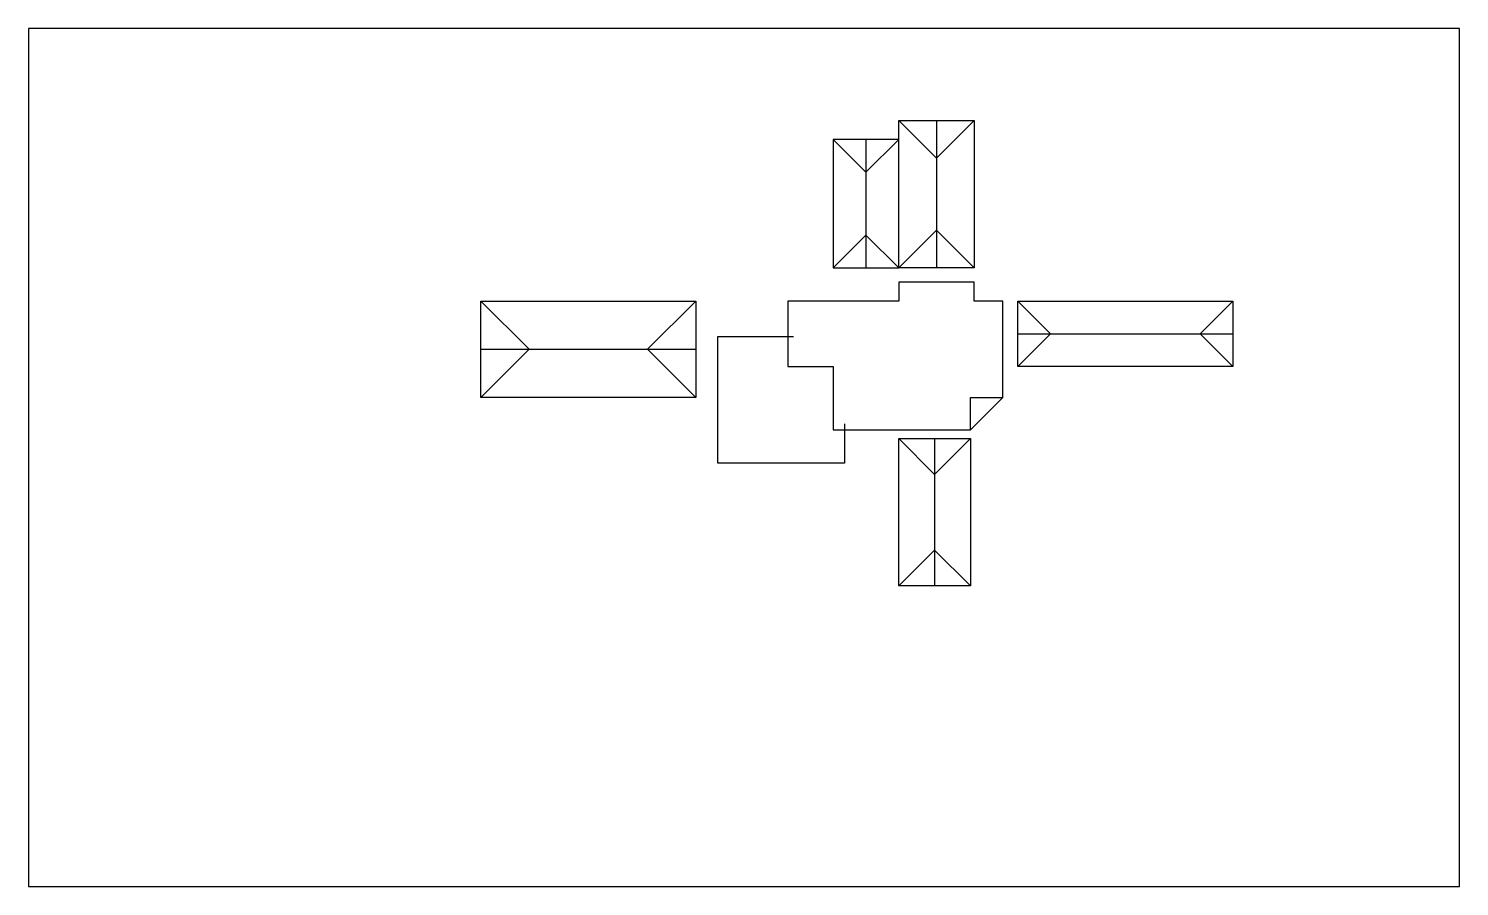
# Model space of a CAD drawing. Header units: inches. Extents: x 3882 to 20043, y -1483 to 3222.
# Drawn here: x 13129 to 16129, y 1422 to 3222 of the extents above; entities that cross this region are included whole.
import ezdxf

# ---------------------------------------------------------------- set-up
doc = ezdxf.new("R2010")
doc.units = ezdxf.units.IN
doc.header["$MEASUREMENT"] = 0
doc.layers.add('SS - Masonry_(241)', color=241, linetype='Continuous')
doc.layers.add('SS - Sheathing_(124)', color=124, linetype='Continuous')

msp = doc.modelspace()

# ---------------------------------------------------------------- linework, layer by layer
for p, q in [((14953.39497, 3028.97254), (15032.52474, 2949.84276)), ((15032.52474, 3028.97254), (15032.52474, 2719.54383)), ((15032.52474, 2949.84276), (15111.65452, 3028.97254)), ((14815.85167, 2989.39676), (14884.62332, 2920.62511)), ((14884.62332, 2989.39676), (14884.62332, 2719.54383)), ((14884.62332, 2920.62511), (14953.39497, 2989.39676)), ((14953.39497, 2719.54383), (15032.52474, 2798.67361)), ((15032.52474, 2798.67361), (15111.65452, 2719.54383)), ((14815.85167, 2719.54383), (14884.62332, 2788.31548)), ((14884.62332, 2788.31548), (14953.39497, 2719.54383)), ((14077.50657, 2650.00639), (14178.62543, 2548.88754)), ((14528.07136, 2650.00639), (14426.95251, 2548.88754)), ((15203.19679, 2650.00639), (15271.69679, 2581.50639)), ((15653.76158, 2650.00639), (15585.26158, 2581.50639)), ((15203.19679, 2581.50639), (15653.76158, 2581.50639)), ((15271.69679, 2581.50639), (15203.19679, 2513.00639)), ((15585.26158, 2581.50639), (15653.76158, 2513.00639)), ((14077.50657, 2548.88754), (14528.07136, 2548.88754)), ((14178.62543, 2548.88754), (14077.50657, 2447.76869)), ((14426.95251, 2548.88754), (14528.07136, 2447.76869)), ((15104.0393, 2380.15346), (15104.0393, 2447.76869)), ((15104.0393, 2447.76869), (15171.65452, 2447.76869)), ((14953.39497, 2361.68214), (15028.71713, 2286.35997)), ((15028.71713, 2361.68214), (15028.71713, 2052.25343)), ((15028.71713, 2286.35997), (15104.0393, 2361.68214)), ((14953.39497, 2052.25343), (15028.71713, 2127.57559)), ((15028.71713, 2127.57559), (15104.0393, 2052.25343))]:
    msp.add_line(p, q)
for points in [[(13128.96334, 1421.85418), (15528.96334, 1421.85418), (16128.96334, 1421.85418), (16128.96334, 3221.85418), (13128.96334, 3221.85418)], [(14953.39497, 3028.97254), (15111.65452, 3028.97254), (15111.65452, 2719.54383), (14953.39497, 2719.54383)], [(14815.85167, 2719.54383), (14953.39497, 2719.54383), (14953.39497, 2989.39676), (14815.85167, 2989.39676)], [(14077.50657, 2650.00639), (14528.07136, 2650.00639), (14528.07136, 2447.76869), (14077.50657, 2447.76869)], [(15203.19679, 2650.00639), (15653.76158, 2650.00639), (15653.76158, 2513.00639), (15203.19679, 2513.00639)], [(14953.39497, 2361.68214), (15104.0393, 2361.68214), (15104.0393, 2052.25343), (14953.39497, 2052.25343)]]:
    msp.add_lwpolyline(points, close=True)
at = {"layer": 'SS - Masonry_(241)'}
msp.add_lwpolyline([(14839.85167, 2392.15346), (14839.85167, 2309.96076), (14573.85167, 2309.96076), (14573.85167, 2575.96076), (14733.08973, 2575.96076)], dxfattribs=at)
at = {"layer": 'SS - Sheathing_(124)'}
msp.add_lwpolyline([(14932.43037, 2380.15346), (14932.43037, 2380.15346), (14978.43037, 2380.15346), (14978.43037, 2380.15346), (15104.0393, 2380.15346), (15171.65452, 2447.76869), (15171.65452, 2650.00639), (15111.65452, 2650.00639), (15111.65452, 2689.58218), (14953.39497, 2689.58218), (14953.39497, 2650.00639), (14721.08973, 2650.00639), (14721.08973, 2513.00639), (14815.85167, 2513.00639), (14815.85167, 2380.15346)], close=True, dxfattribs=at)

doc.saveas('drawing.dxf')
